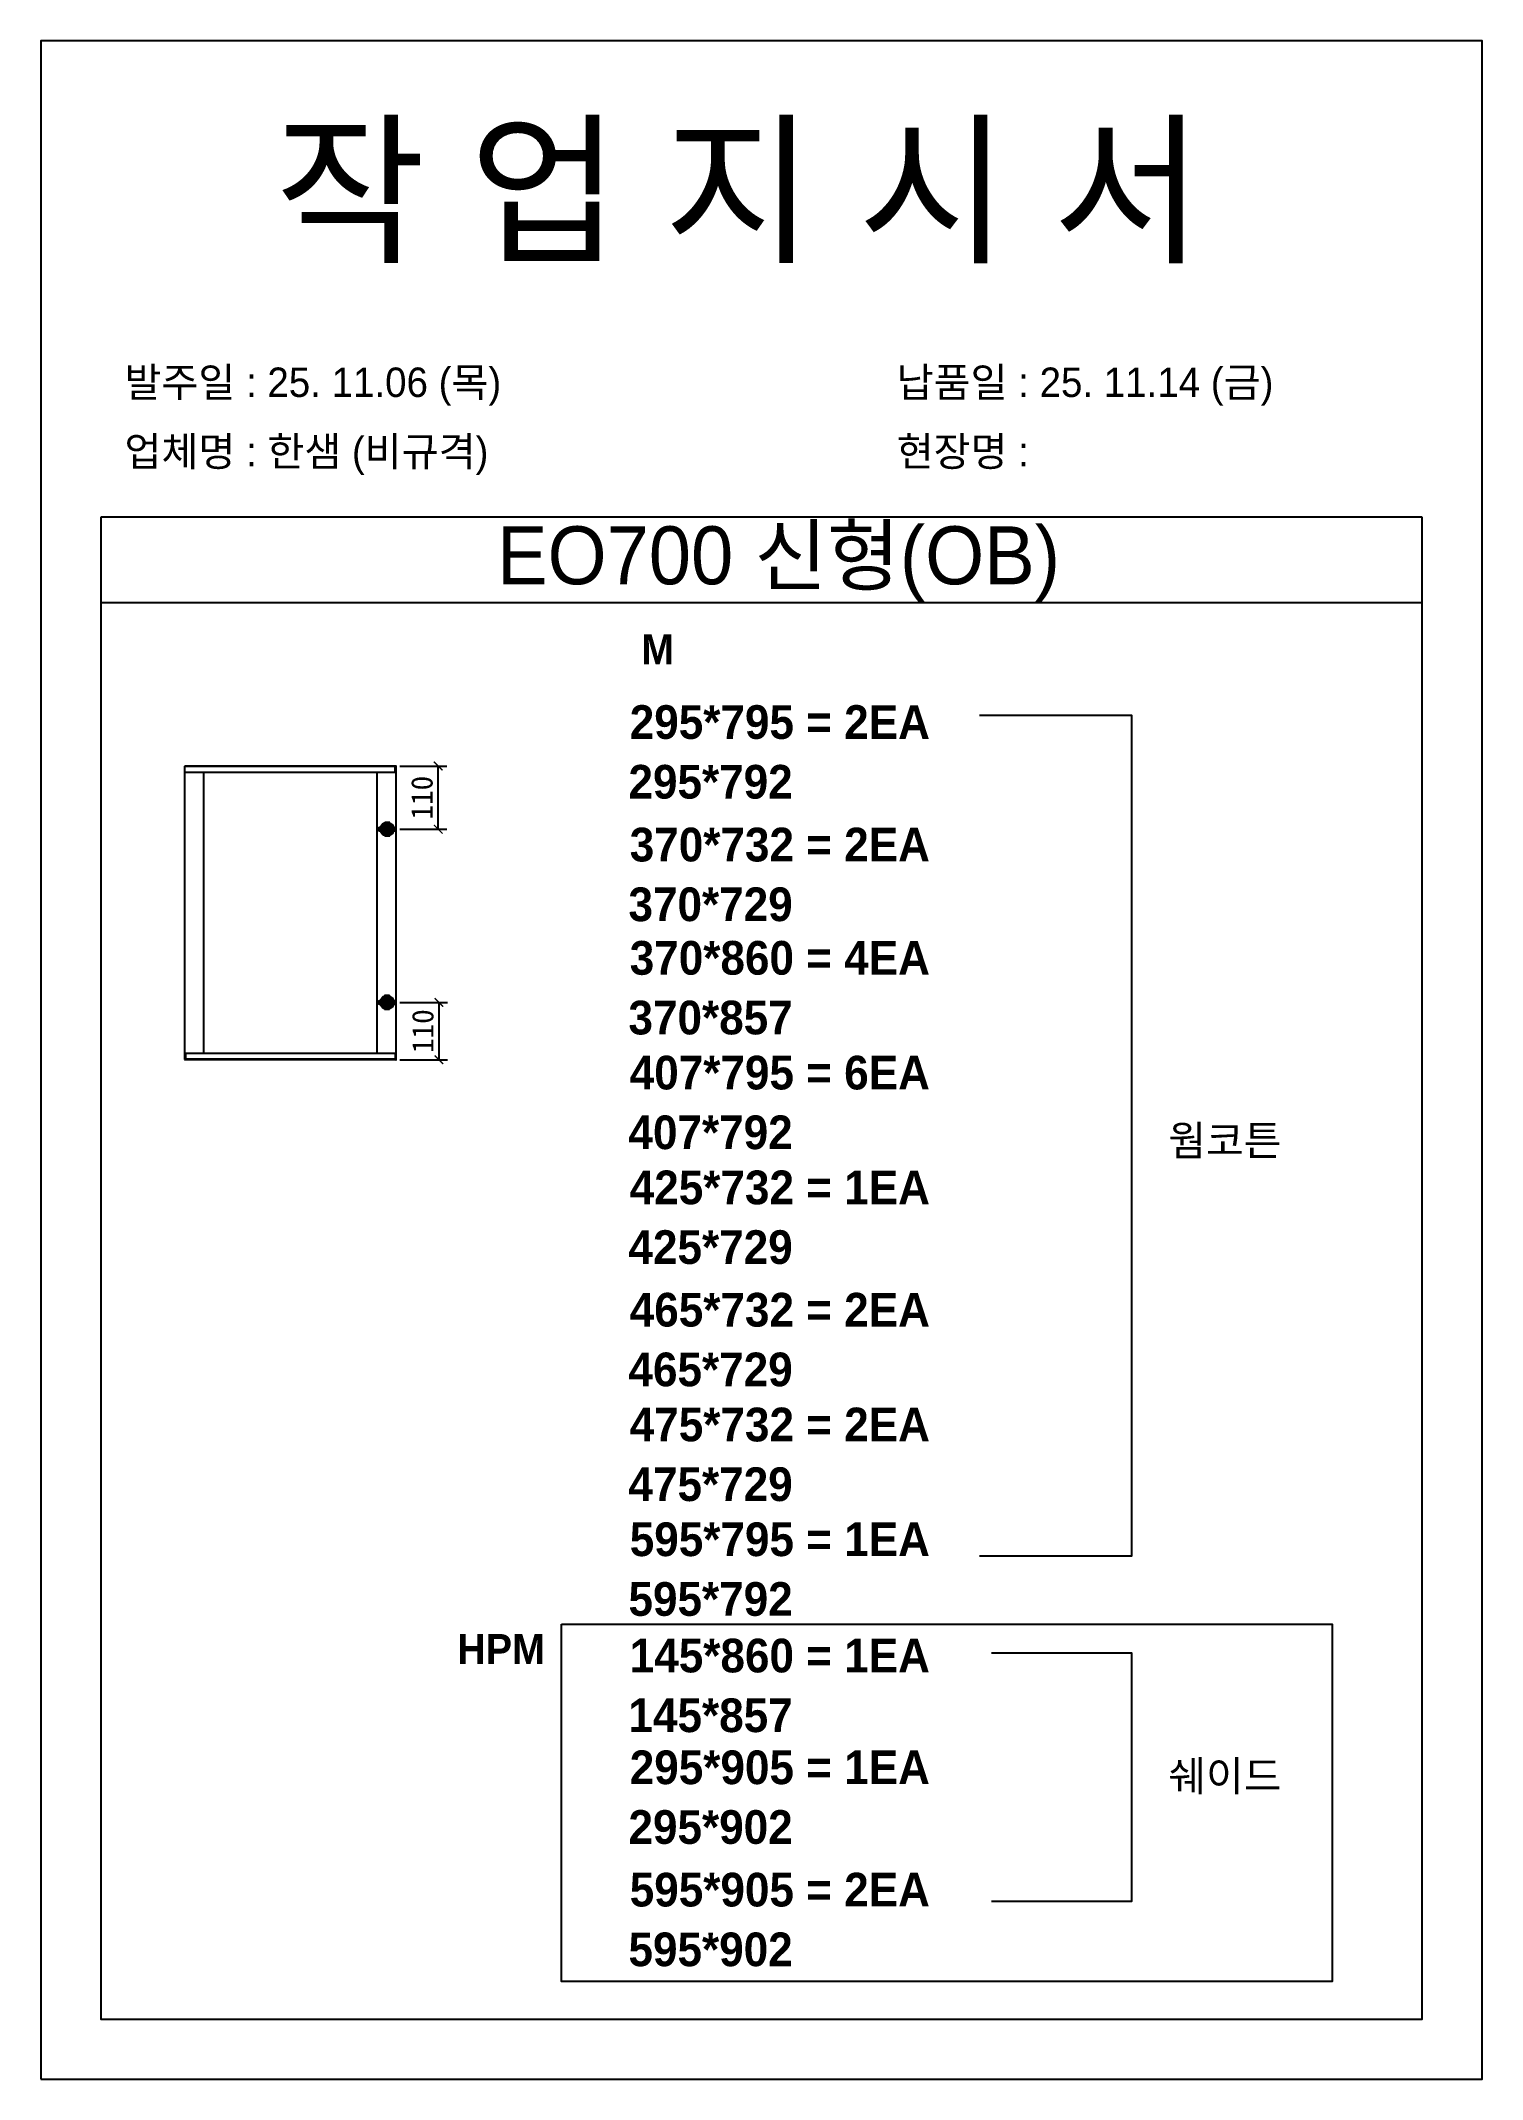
# Model space of a CAD drawing. Header units: millimetres. Extents: x -44117 to 256353, y -2095463 to 65325.
# Drawn here: x 111142 to 112822, y -446132 to -443756 of the extents above; entities that cross this region are included whole.
import ezdxf

# ---------------------------------------------------------------- set-up
doc = ezdxf.new("R2010")
doc.units = ezdxf.units.MM
doc.header["$LTSCALE"] = 10
doc.layers.add('Layer1', color=7, linetype='Continuous', lineweight=70)
doc.styles.add('MtX_Gulim', font='')
doc.styles.get('MtX_Gulim').set_extended_font_data('Gulim', bold=True)
doc.dimstyles.new('ISO-25', dxfattribs={"dimtxt": 2.5, "dimasz": 2.5, "dimexe": 1, "dimexo": 1, "dimtad": 1, "dimtxsty": 'Standard', "dimblk": 'ARCHTICK', "dimcen": 2.5, "dimadec": 0, "dimazin": 0, "dimtfac": 1, "dimtmove": 0, "dimatfit": 3, "dimfxl": 0, "dimarcsym": 0})

msp = doc.modelspace()

# ---------------------------------------------------------------- texts
at = {"linetype": 'Continuous', "style": 'MtX_Gulim'}
for s, height, p in [('M', 35.04934, (111841.68946, -444483.00204)), ('295*795 = 2EA', 39.2712622, (111828.25025, -444569.97471)), ('370*732 = 2EA', 39.2712622, (111828.25025, -444712.77958)), ('370*860 = 4EA', 39.2712622, (111828.25025, -444844.80257)), ('407*795 = 6EA', 39.2712622, (111828.25025, -444978.58587)), ('웜코튼', 35.049344, (112455.99624, -445055.64552)), ('425*732 = 1EA', 39.2712622, (111828.25025, -445112.36917)), ('465*732 = 2EA', 39.2712622, (111828.25025, -445254.954)), ('475*732 = 2EA', 39.2712622, (111828.25025, -445388.7373)), ('595*795 = 1EA', 39.2712622, (111828.25025, -445522.52059)), ('HPM', 35.049344, (111627.40917, -445648.41552)), ('145*860 = 1EA', 39.2712622, (111828.25025, -445658.0642)), ('295*905 = 1EA', 39.2712622, (111828.25025, -445788.32689)), ('쉐이드', 35.049344, (112455.99624, -445796.38252)), ('595*905 = 2EA', 39.2712622, (111828.25025, -445930.91172))]:
    msp.add_text(s, height=height, dxfattribs=at).set_placement(p)
at = {"color": 242, "linetype": 'Continuous', "true_color": 0xcd2027, "style": 'MtX_Gulim'}
for s, p in [('295*792', (111826.78833, -444639.57447)), ('370*729', (111826.78833, -444782.37934)), ('370*857', (111826.78833, -444914.40233)), ('407*792', (111826.78833, -445048.18563)), ('425*729', (111826.78833, -445181.96893)), ('465*729', (111826.78833, -445324.55376)), ('475*729', (111826.78833, -445458.33706)), ('595*792', (111826.78833, -445592.12036)), ('145*857', (111826.78833, -445727.66397)), ('295*902', (111826.78833, -445857.92665)), ('595*902', (111826.78833, -446000.51148))]:
    msp.add_text(s, height=39.271262, dxfattribs=at).set_placement(p)
at = {"attachment_point": 1}
for s, width, gutter_width, heights, insert, char_height in [('{\\fGulim|b0|i0|c129|p50;작 업 지 시 서}', 3307.3198183, 12.5, [-155.84554], (111414.64349, -443860.41836), 140), ('\\pt11;{\\fGulim|b0|i0|c129|p50;발주일 : 25. 11.06 (목)}', 3307.3198183, 12.5, [34.50412], (111239.43414, -444137.13878), 34.3), ('{\\fGulim|b0|i0|c129|p50;납품일 : 25. 11.14 (금)}', 3307.3198183, 12.5, [35.09023], (112139.41212, -444137.13878), 34.3), ('{\\fGulim|b0|i0|c129|p50;업체명 : 한샘 (비규격)}', 3307.3198183, 12.5, [36.11279], (111239.43414, -444217.79496), 34.3), ('{\\fGulim|b0|i0|c129|p50;현장명 : }', 3307.3198183, 12.5, [-38.2735], (112139.41212, -444217.79496), 34.3), ('{\\fGulim|b0|i0|c129|p50;EO700 신형(OB)}', 1597.0710432, 6.03612, [-85.06834], (111673.54781, -444322.21547), 67.6045736)]:
    msp.add_mtext_dynamic_manual_height_columns(s, width=width, gutter_width=gutter_width, heights=heights, dxfattribs=dict(at, insert=insert, char_height=char_height))

# ---------------------------------------------------------------- blocks, each defined once
blk = doc.blocks.new('_ArchTick')
at = {"color": 0, "linetype": 'ByBlock', "const_width": 0.15}
blk.add_lwpolyline([(-0.5, -0.5), (0.5, 0.5)], dxfattribs=at)
blk = doc.blocks.new('*D3755')
at = {"color": 0, "lineweight": -2}
for p, q in [((111560.4, -444601.6), (111615, -444601.6)), ((111605, -444675.3), (111605, -444601.6)), ((111560.4, -444675.3), (111615, -444675.3))]:
    blk.add_line(p, q, dxfattribs=at)
at = {"layer": 'Defpoints', "color": 0}
for p in [(111545.4, -444601.6), (111605, -444601.6), (111545.4, -444675.3)]:
    blk.add_point(p, dxfattribs=at)
at = {"color": 0, "lineweight": -2, "xscale": 10, "yscale": 10, "zscale": 10}
for p, rotation in [((111605, -444601.6), 90), ((111605, -444675.3), 270)]:
    blk.add_blockref('_ArchTick', p, dxfattribs=dict(at, rotation=rotation))
at = {"color": 0, "insert": (111586.2, -444638.5), "char_height": 25, "attachment_point": 5, "rotation": 90}
blk.add_mtext('110', dxfattribs=at)
blk = doc.blocks.new('*D3756')
at = {"color": 0, "lineweight": -2}
for p, q in [((111560.4, -444877.1), (111615.9, -444877.1)), ((111605.9, -444877.1), (111605.9, -444944)), ((111560.4, -444944), (111615.9, -444944))]:
    blk.add_line(p, q, dxfattribs=at)
at = {"layer": 'Defpoints', "color": 0}
for p in [(111545.4, -444877.1), (111545.4, -444944), (111605.9, -444944)]:
    blk.add_point(p, dxfattribs=at)
at = {"color": 0, "lineweight": -2, "xscale": 10, "yscale": 10, "zscale": 10}
for p, rotation in [((111605.9, -444877.1), 90), ((111605.9, -444944), 270)]:
    blk.add_blockref('_ArchTick', p, dxfattribs=dict(at, rotation=rotation))
at = {"color": 0, "insert": (111587.2, -444910.6), "char_height": 25, "attachment_point": 5, "rotation": 90}
blk.add_mtext('110', dxfattribs=at)

# ---------------------------------------------------------------- dimensions: what is measured, and where the dimension line sits
for base, p1, p2, picture, middle in [((111604.99284, -444601.64304), (111545.37907, -444675.25952), (111545.37907, -444601.64304), '*D3755', (111586.24284, -444638.45128)), ((111605.94632, -444944.02186), (111545.37907, -444877.13748), (111545.37907, -444944.02186), '*D3756', (111587.19632, -444910.57967))]:
    dim = msp.add_linear_dim(base=base, p1=p1, p2=p2, angle=90, text='110', dimstyle='ISO-25', override={"dimscale": 10, "dimasz": 1, "dimexo": 1.5, "dimtxsty": 'Standard'})
    dim.commit()
    dim.dimension.update_dxf_attribs({"geometry": picture, "text_midpoint": middle})

# ---------------------------------------------------------------- linework, layer by layer
for p, q in [((112751.83689, -444311.42557), (111211.83689, -444311.42557)), ((112751.83689, -444411.42557), (111211.83689, -444411.42557)), ((111309.51641, -444601.889), (111309.51641, -444943.77589)), ((111556.01705, -444602.33173), (111309.51641, -444602.33173)), ((111556.01705, -444609.02189), (111309.51641, -444609.02189)), ((111555.77109, -444601.64304), (111309.76237, -444601.64304)), ((111331.40701, -444608.52997), (111331.40701, -444936.643)), ((111533.88049, -444936.643), (111533.88049, -444609.02189)), ((111554.78724, -444609.02189), (111554.78724, -444601.64304)), ((111556.01705, -444943.77589), (111556.01705, -444601.889)), ((111556.01705, -444936.643), (111309.51641, -444936.643)), ((111556.01705, -444943.33317), (111309.51641, -444943.33317)), ((111555.77109, -444944.02186), (111309.76237, -444944.02186)), ((111310.74622, -444944.02186), (111310.74622, -444936.643)), ((111554.78724, -444936.643), (111554.78724, -444944.02186))]:
    msp.add_line(p, q)
for points in [[(111141.83689, -446132.25585), (112821.83689, -446132.25585), (112821.83689, -443756.25585), (111141.83689, -443756.25585)], [(111748.56227, -445601.82321), (112647.02274, -445601.82321), (112647.02274, -446018.21029), (111748.56227, -446018.21029)]]:
    msp.add_lwpolyline(points, close=True)
for points in [[(111211.83689, -444311.42557), (111211.83689, -446062.25585), (112751.83689, -446062.25585), (112751.83689, -444311.42557)], [(112235.81513, -444542.36926), (112413.25403, -444542.36926), (112413.25403, -445522.50796), (112235.81513, -445522.50796)], [(112249.89758, -445635.16758), (112413.25403, -445635.16758), (112413.25403, -445925.2661), (112249.89758, -445925.2661)]]:
    msp.add_lwpolyline(points)
for centre, start, end in [((111555.77109, -444601.889), 0, 90), ((111309.76237, -444943.7759), 180, 270), ((111555.77109, -444943.7759), 270, 0)]:
    msp.add_arc(centre, 0.24596, start, end)
at = {"layer": 'Layer1'}
for p, q in [((111545.37907, -444666.19432), (111545.37907, -444684.32472)), ((111545.37907, -444886.20268), (111545.37907, -444868.07228))]:
    msp.add_line(p, q, dxfattribs=at)
for points in [[(111554.44427, -444675.25952), (111536.31387, -444675.25952)], [(111554.44427, -444877.13748), (111536.31387, -444877.13748)]]:
    msp.add_lwpolyline(points, close=True, dxfattribs=at)
for centre in [(111545.37907, -444675.25952), (111545.37907, -444877.13748)]:
    msp.add_circle(centre, 6.04347, dxfattribs=at)

msp.set_redraw_order([(e.dxf.handle, doc.entitydb.next_handle()) for e in msp.query("TEXT MTEXT ATTDEF DIMENSION ARC_DIMENSION")])  # texts and dimensions are drawn at this point

doc.saveas('drawing.dxf')
